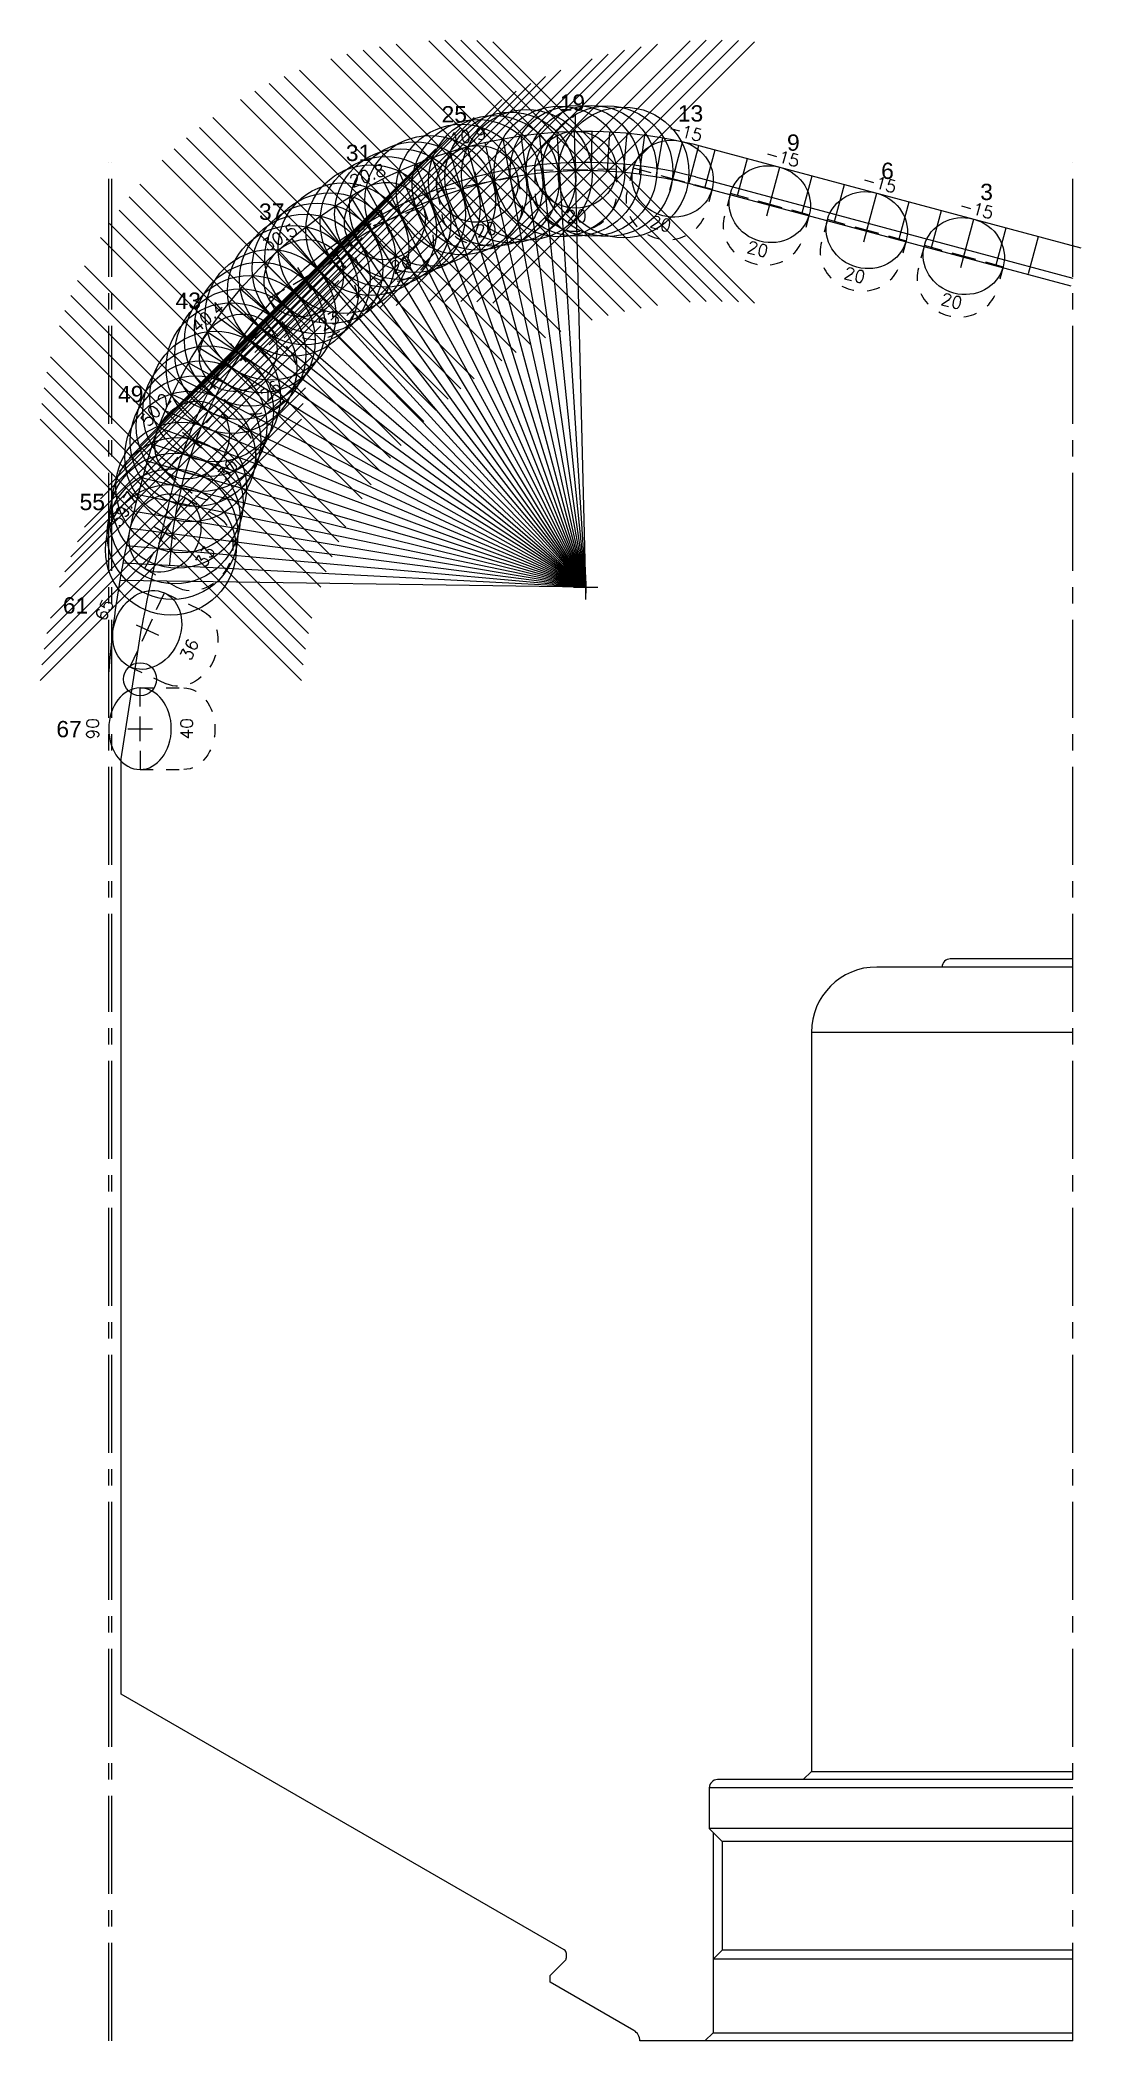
# Model space of a CAD drawing. Header units: inches. Extents: x 57 to 206, y -57 to 38.
# Drawn here: x 77.94 to 85.91, y 2.77 to 18.08 of the extents above; entities that cross this region are included whole.
import ezdxf
from ezdxf.enums import TextEntityAlignment as Align

# ---------------------------------------------------------------- set-up
doc = ezdxf.new("R2010")
doc.units = ezdxf.units.IN
doc.header["$MEASUREMENT"] = 0
doc.header["$PDMODE"] = 35
doc.linetypes.add('CENTER2', pattern=[1.125, 0.75, -0.125, 0.125, -0.125])
doc.linetypes.add('HIDDEN2', pattern=[0.1875, 0.125, -0.0625])
doc.layers.get('Defpoints').update_dxf_attribs({"color": 10})
doc.layers.add('Blade_3', color=7, linetype='Continuous', true_color=0x00cc00)
doc.layers.add('CLine', color=5, linetype='CENTER2')
doc.layers.add('Text', color=3, linetype='Continuous')
doc.styles.add('RomanS', font='romans')
doc.styles.get("Standard").update_dxf_attribs({"font": 'arial.ttf'})

msp = doc.modelspace()

# ---------------------------------------------------------------- texts
at = {"layer": 'Blade_3'}
for s, p in [('19', (81.91813, 17.53877)), ('25', (81.01477, 17.44955)), ('13', (82.82209, 17.45642)), ('9', (83.65729, 17.23312)), ('31', (80.28237, 17.15425)), ('6', (84.37741, 17.01699)), ('3', (85.13555, 16.85548)), ('37', (79.6177, 16.70441)), ('43', (78.97953, 16.02314)), ('49', (78.53928, 15.30863)), ('55', (78.24537, 14.48279)), ('61', (78.11715, 13.69121)), ('67', (78.06752, 12.74461))]:
    msp.add_text(s, height=0.125, dxfattribs=at).set_placement(p)

# ---------------------------------------------------------------- blocks, each defined once
blk = doc.blocks.new('CMark')
at = {"layer": 'CLine'}
for p, q in [((-0.094, 0), (0.094, 0)), ((0, 0.094), (0, -0.094))]:
    blk.add_line(p, q, dxfattribs=at)
blk = doc.blocks.new('1613@20')
for p, q in [((-0.17, 0), (-0.312, 0)), ((0.171, 0), (0.312, 0))]:
    blk.add_line(p, q)
at = {"color": 8, "linetype": 'HIDDEN2', "ltscale": 0.5}
blk.add_line((-0.312, 0), (-0.312, -0.178), dxfattribs=at)
at = {"color": 8, "linetype": 'HIDDEN2', "ltscale": 0.5, "flags": 128}
blk.add_lwpolyline([(0.312, 0), (0.312, -0.178)], dxfattribs=at)
blk.add_ellipse((0, 0), major_axis=(-0.312, 0), ratio=0.939693, start_param=-3.141592653589793, end_param=3.141592653589793)
at = {"color": 8, "linetype": 'HIDDEN2', "ltscale": 0.5}
blk.add_ellipse((0, -0.178), major_axis=(-0.312, 0), ratio=0.939693, start_param=0, end_param=3.141593, dxfattribs=at)
blk.add_blockref('CMark', (0, 0))
at = {"style": 'RomanS'}
blk.add_text('20', height=0.094, dxfattribs=at).set_placement((0, -0.356), align=Align.MIDDLE_CENTER)
blk.add_attdef('ANG', text='', height=0.094, dxfattribs=at).set_placement((0, 0.298), align=Align.BOTTOM_CENTER)
blk = doc.blocks.new('1613@23')
for p, q in [((-0.17, 0), (-0.313, 0)), ((0.171, 0), (0.312, 0))]:
    blk.add_line(p, q)
at = {"color": 8, "linetype": 'HIDDEN2', "ltscale": 0.5}
blk.add_line((-0.313, 0), (-0.313, -0.203), dxfattribs=at)
at = {"color": 8, "linetype": 'HIDDEN2', "ltscale": 0.5, "flags": 128}
blk.add_lwpolyline([(0.312, 0), (0.312, -0.203)], dxfattribs=at)
blk.add_ellipse((0, 0), major_axis=(-0.312, 0), ratio=0.920512, start_param=3.141593, end_param=9.424778)
at = {"color": 8, "linetype": 'HIDDEN2', "ltscale": 0.5}
blk.add_ellipse((0, -0.203), major_axis=(-0.312, 0), ratio=0.920512, start_param=0, end_param=3.141593, dxfattribs=at)
blk.add_blockref('CMark', (0, 0))
at = {"style": 'RomanS'}
blk.add_text('23', height=0.094, dxfattribs=at).set_placement((-0.001, -0.379), align=Align.MIDDLE_CENTER)
blk.add_attdef('ANG', text='', height=0.094, dxfattribs=at).set_placement((0, 0.287), align=Align.BOTTOM_CENTER)
blk = doc.blocks.new('1613@26')
for p, q in [((-0.17, 0), (-0.313, 0)), ((0.171, 0), (0.312, 0))]:
    blk.add_line(p, q)
at = {"color": 8, "linetype": 'HIDDEN2', "ltscale": 0.5}
blk.add_line((-0.313, 0), (-0.313, -0.228), dxfattribs=at)
at = {"color": 8, "linetype": 'HIDDEN2', "ltscale": 0.5, "flags": 128}
blk.add_lwpolyline([(0.312, 0), (0.312, -0.228)], dxfattribs=at)
blk.add_ellipse((0, 0), major_axis=(-0.312, 0), ratio=0.898784, start_param=3.141593, end_param=9.424778)
at = {"color": 8, "linetype": 'HIDDEN2', "ltscale": 0.5}
blk.add_ellipse((0, -0.228), major_axis=(-0.312, 0), ratio=0.898784, start_param=0, end_param=3.141593, dxfattribs=at)
blk.add_blockref('CMark', (0, 0))
at = {"style": 'RomanS'}
blk.add_text('26', height=0.094, dxfattribs=at).set_placement((0, -0.381), align=Align.MIDDLE_CENTER)
blk.add_attdef('ANG', text='', height=0.094, dxfattribs=at).set_placement((0, 0.287), align=Align.BOTTOM_CENTER)
blk = doc.blocks.new('1613@30')
for p, q in [((-0.17, 0), (-0.312, 0)), ((0.171, 0), (0.312, 0))]:
    blk.add_line(p, q)
at = {"color": 8, "linetype": 'HIDDEN2', "ltscale": 0.5}
blk.add_line((-0.312, 0), (-0.312, -0.26), dxfattribs=at)
at = {"color": 8, "linetype": 'HIDDEN2', "ltscale": 0.5, "flags": 128}
blk.add_lwpolyline([(0.312, 0), (0.312, -0.26)], dxfattribs=at)
at = {"extrusion": (0, 0, -1)}
blk.add_ellipse((0, 0), major_axis=(-0.312, 0), ratio=0.866025, start_param=-3.141592653589793, end_param=3.141592653589793, dxfattribs=at)
at = {"color": 8, "linetype": 'HIDDEN2', "ltscale": 0.5, "extrusion": (0, 0, -1)}
blk.add_ellipse((0, -0.26), major_axis=(-0.312, 0), ratio=0.866025, start_param=3.068877, end_param=6.355901, dxfattribs=at)
blk.add_blockref('CMark', (0, 0))
at = {"style": 'RomanS'}
blk.add_text('30', height=0.094, dxfattribs=at).set_placement((0, -0.356), align=Align.MIDDLE_CENTER)
blk.add_attdef('ANG', text='', height=0.094, dxfattribs=at).set_placement((0, 0.287), align=Align.BOTTOM_CENTER)
blk = doc.blocks.new('1613@33')
for p, q in [((-0.17, 0), (-0.312, 0)), ((0.171, 0), (0.312, 0))]:
    blk.add_line(p, q)
at = {"color": 8, "linetype": 'HIDDEN2', "ltscale": 0.5}
blk.add_line((-0.312, 0), (-0.312, -0.283), dxfattribs=at)
at = {"color": 8, "linetype": 'HIDDEN2', "ltscale": 0.5, "flags": 128}
blk.add_lwpolyline([(0.312, 0), (0.312, -0.283)], dxfattribs=at)
at = {"extrusion": (0, 0, -1)}
blk.add_ellipse((0, 0), major_axis=(-0.312, 0), ratio=0.83872, start_param=3.141593, end_param=9.424778, dxfattribs=at)
at = {"color": 8, "linetype": 'HIDDEN2', "ltscale": 0.5, "extrusion": (0, 0, -1)}
blk.add_ellipse((0, -0.283), major_axis=(-0.312, 0), ratio=0.83872, start_param=3.141593, end_param=6.283185, dxfattribs=at)
blk.add_blockref('CMark', (0, 0))
at = {"style": 'RomanS'}
blk.add_text('33', height=0.094, dxfattribs=at).set_placement((0, -0.356), align=Align.MIDDLE_CENTER)
blk.add_attdef('ANG', text='', height=0.094, dxfattribs=at).set_placement((0, 0.287), align=Align.BOTTOM_CENTER)
blk = doc.blocks.new('1613@36')
for p, q in [((-0.17, 0), (-0.312, 0)), ((0.171, 0), (0.312, 0))]:
    blk.add_line(p, q)
at = {"color": 8, "linetype": 'HIDDEN2', "ltscale": 0.5}
blk.add_line((-0.312, 0), (-0.312, -0.306), dxfattribs=at)
at = {"color": 8, "linetype": 'HIDDEN2', "ltscale": 0.5, "flags": 128}
blk.add_lwpolyline([(0.312, 0), (0.312, -0.306)], dxfattribs=at)
at = {"extrusion": (0, 0, -1)}
blk.add_ellipse((0, 0), major_axis=(-0.312, 0), ratio=0.80896, start_param=3.141593, end_param=9.424778, dxfattribs=at)
at = {"color": 8, "linetype": 'HIDDEN2', "ltscale": 0.5, "extrusion": (0, 0, -1)}
blk.add_ellipse((0, -0.306), major_axis=(-0.312, 0), ratio=0.80896, start_param=3.141593, end_param=6.283185, dxfattribs=at)
blk.add_blockref('CMark', (0, 0))
at = {"style": 'RomanS'}
blk.add_text('36', height=0.094, dxfattribs=at).set_placement((0, -0.356), align=Align.MIDDLE_CENTER)
blk.add_attdef('ANG', text='', height=0.094, dxfattribs=at).set_placement((0, 0.287), align=Align.BOTTOM_CENTER)
blk = doc.blocks.new('1613@40')
for p, q in [((-0.17, 0), (-0.312, 0)), ((0.171, 0), (0.312, 0))]:
    blk.add_line(p, q)
at = {"color": 8, "linetype": 'HIDDEN2', "ltscale": 0.5}
blk.add_line((-0.312, 0), (-0.312, -0.334), dxfattribs=at)
at = {"color": 8, "linetype": 'HIDDEN2', "ltscale": 0.5, "flags": 128}
blk.add_lwpolyline([(0.312, 0), (0.312, -0.334)], dxfattribs=at)
at = {"extrusion": (0, 0, -1)}
blk.add_ellipse((0, 0), major_axis=(-0.312, 0), ratio=0.76608, start_param=3.141593, end_param=9.424778, dxfattribs=at)
at = {"color": 8, "linetype": 'HIDDEN2', "ltscale": 0.5, "extrusion": (0, 0, -1)}
blk.add_ellipse((0, -0.334), major_axis=(-0.312, 0), ratio=0.76608, start_param=3.141593, end_param=6.283185, dxfattribs=at)
blk.add_blockref('CMark', (0, 0))
at = {"style": 'RomanS'}
blk.add_text('40', height=0.094, dxfattribs=at).set_placement((0, -0.356), align=Align.MIDDLE_CENTER)
blk.add_attdef('ANG', text='', height=0.094, dxfattribs=at).set_placement((0, 0.287), align=Align.BOTTOM_CENTER)

# ---------------------------------------------------------------- linework, layer by layer
for p, q in [((82.11725, 13.89316), (81.48582, 17.32495)), ((82.11725, 13.89316), (81.62447, 17.34758)), ((82.11725, 13.89316), (81.76392, 17.36462)), ((82.11725, 13.89316), (81.89784, 17.37565)), ((82.11725, 13.89316), (82.03208, 17.38152)), ((82.1622, 17.08034), (82.16646, 17.38221)), ((82.28488, 17.07624), (82.30076, 17.37773)), ((82.40731, 17.06743), (82.43479, 17.36808)), ((82.52932, 17.05391), (82.56835, 17.35327)), ((82.65551, 17.03448), (82.70656, 17.33243)), ((82.78384, 17.02302), (82.85984, 17.30667)), ((82.11725, 13.89316), (80.94367, 17.17928)), ((82.11725, 13.89316), (81.0769, 17.22386)), ((82.11725, 13.89316), (81.21181, 17.26304)), ((82.11725, 13.89316), (81.34819, 17.29675)), ((82.90749, 16.98989), (82.98349, 17.27354)), ((83.03114, 16.95676), (83.10714, 17.24041)), ((83.27843, 16.8905), (83.35444, 17.17414)), ((82.11725, 13.89316), (80.56213, 17.01686)), ((82.11725, 13.89316), (80.68713, 17.07603)), ((82.11725, 13.89316), (80.81438, 17.1302)), ((82.52932, 17.05391), (82.7817, 17.01506)), ((82.95841, 17.03241), (85.84418, 16.25917)), ((83.52573, 16.82423), (83.60173, 17.10788)), ((83.77303, 16.75797), (83.84903, 17.04162)), ((82.11725, 13.89316), (80.31966, 16.8839)), ((82.11725, 13.89316), (80.43958, 16.95278)), ((82.94223, 16.97204), (85.828, 16.1988)), ((84.02033, 16.69171), (84.09633, 16.97535)), ((84.26763, 16.62544), (84.34363, 16.90909)), ((82.11725, 13.89316), (80.08847, 16.73216)), ((82.11725, 13.89316), (80.20256, 16.81032)), ((84.51492, 16.55918), (84.59093, 16.84283)), ((84.76222, 16.49292), (84.83822, 16.77656)), ((85.00952, 16.42665), (85.08552, 16.7103)), ((82.11725, 13.89316), (79.87002, 16.56259)), ((82.11725, 13.89316), (79.97756, 16.64954)), ((85.25682, 16.36039), (85.33282, 16.64404)), ((85.50412, 16.29413), (85.58012, 16.57777)), ((82.11725, 13.89316), (79.76601, 16.47145)), ((82.11725, 13.89316), (79.56922, 16.27716)), ((82.11725, 13.89316), (79.66569, 16.37625)), ((82.11725, 13.89316), (79.47675, 16.17432)), ((82.11725, 13.89316), (79.3044, 15.95806)), ((82.11725, 13.89316), (79.38844, 16.0679)), ((82.11725, 13.89316), (79.22479, 15.84497)), ((82.11725, 13.89316), (79.14972, 15.72883)), ((82.11725, 13.89316), (79.01451, 15.48969)), ((82.11725, 13.89316), (79.07931, 15.6098)), ((82.11725, 13.89316), (78.95445, 15.36714)), ((82.11725, 13.89316), (78.89923, 15.24234)), ((82.11725, 13.89316), (78.84894, 15.11547)), ((82.11725, 13.89316), (78.76341, 14.85633)), ((82.11725, 13.89316), (78.80364, 14.98674)), ((82.11725, 13.89316), (78.72824, 14.72871)), ((82.11725, 13.89316), (78.69422, 14.60057)), ((82.11725, 13.89316), (78.66228, 14.47152)), ((82.11725, 13.89316), (78.63231, 14.34101)), ((82.11725, 13.89316), (78.60459, 14.21014)), ((82.11725, 13.89316), (78.55537, 13.94435)), ((82.11725, 13.89316), (78.57894, 14.07797)), ((82.11725, 13.94016), (82.11725, 13.84616)), ((82.07025, 13.89316), (82.16425, 13.89316)), ((78.56293, 12.58066), (78.71918, 13.58066)), ((78.56293, 5.42225), (78.56293, 12.58066)), ((85.84418, 11.04916), (84.90668, 11.04916)), ((84.84418, 10.98666), (84.34418, 10.98666)), ((85.84418, 10.98666), (84.84418, 10.98666)), ((85.84418, 10.48666), (83.84418, 10.48666)), ((83.84418, 10.48666), (83.84418, 4.83066)), ((81.95355, 3.46468), (78.56293, 5.42225)), ((83.78168, 4.76816), (83.12543, 4.76816)), ((83.84418, 4.83066), (83.78168, 4.76816)), ((85.84418, 4.76816), (83.78168, 4.76816)), ((83.84418, 4.83066), (85.84418, 4.83066)), ((85.84418, 4.70566), (83.06293, 4.70566)), ((83.06293, 4.70566), (83.06293, 4.39316)), ((85.84418, 4.39316), (83.06293, 4.39316)), ((83.06293, 4.39316), (83.16183, 4.29426)), ((83.09418, 3.39566), (83.09418, 4.36191)), ((85.84418, 4.29426), (83.16183, 4.29426)), ((83.16183, 4.29426), (83.16183, 3.46331)), ((81.84418, 3.26816), (81.96003, 3.384)), ((81.96918, 3.4061), (81.96918, 3.43761)), ((83.16183, 3.46331), (83.09168, 3.39316)), ((85.84418, 3.39316), (83.09168, 3.39316)), ((83.09168, 3.39316), (83.09168, 2.83066)), ((85.84418, 3.46331), (83.16183, 3.46331)), ((81.84418, 3.21921), (81.84418, 3.26816)), ((82.4848, 2.84935), (81.84418, 3.21921)), ((83.02918, 2.76816), (82.53168, 2.76816)), ((83.09168, 2.83066), (83.02918, 2.76816)), ((85.84418, 2.76816), (83.02918, 2.76816)), ((83.09168, 2.83066), (85.84418, 2.83066))]:
    msp.add_line(p, q)
msp.add_circle((78.7084, 13.18914), 0.12616)
for centre, radius, start, end in [((82.11725, 13.89316), 3.25, 75, 165.341329), ((82.11725, 13.89316), 3.1875, 95.811672, 109.653182), ((82.11725, 13.89316), 3.1875, 82.572221, 95.811672), ((82.11725, 13.89316), 3.1875, 75, 79.005824), ((82.11725, 13.89316), 3.1875, 109.653182, 123.278991), ((82.11725, 13.89316), 3.1875, 123.278991, 136.904799), ((82.11725, 13.89316), 3.1875, 136.904799, 150.530607), ((82.11725, 13.89316), 3.1875, 150.530607, 163.976664), ((94.69411, 10.60337), 16.25, 165.341329, 169.442782), ((82.11725, 13.89316), 3.1875, 163.976664, 177.01007), ((84.90668, 10.98666), 0.0625, 90, 180), ((84.34418, 10.48666), 0.5, 90, 180), ((83.12543, 4.70566), 0.0625, 90, 180), ((81.93793, 3.43761), 0.03125, 0, 60), ((81.93793, 3.4061), 0.03125, 315, 0), ((82.43793, 2.76816), 0.09375, 0, 60)]:
    msp.add_arc(centre, radius, start, end)
for p in [(81.91682, 17.07435), (82.03945, 17.07971), (82.1622, 17.08034), (82.28488, 17.07624), (81.16691, 16.93569), (81.29015, 16.97148), (81.41473, 17.00227), (81.54045, 17.02803), (81.6671, 17.04871), (82.40731, 17.06743), (80.81087, 16.80065), (80.9271, 16.85013), (80.47518, 16.62515), (80.58473, 16.68807), (80.69668, 16.7466), (80.264, 16.48653), (80.06445, 16.33163), (80.16269, 16.41106), (79.8778, 16.16142), (79.96944, 16.24837), (79.62453, 15.87974), (79.70521, 15.97695), (79.54777, 15.7794), (79.40647, 15.57001), (79.47504, 15.67611), (79.2281, 15.23961), (79.28296, 15.35156), (79.17765, 15.12561), (79.13171, 15.00972), (79.09033, 14.89212), (79.02242, 14.65618), (78.99571, 14.53826), (78.97349, 14.41942), (78.94265, 14.17963), (78.9558, 14.29982)]:
    msp.add_point(p)
at = {"layer": 'CLine'}
for p, q in [((78.46918, 2.76816), (78.46918, 17.14316)), ((78.49168, 2.76816), (78.49168, 17.14316)), ((85.84418, 2.76816), (85.84418, 17.14316))]:
    msp.add_line(p, q, dxfattribs=at)
at = {"layer": 'Defpoints'}
msp.add_lwpolyline([(78.46918, 13.23253, -0.04981731), (78.74143, 14.77618, -0.4159595), (83.02037, 17.26366), (85.90614, 16.49042)], format="xyb", dxfattribs=at)
at = {"layer": 'Text'}
for p in [(82.03945, 17.07971), (82.28488, 17.07624), (81.29015, 16.97148), (81.54045, 17.02803), (80.81087, 16.80065), (80.58473, 16.68807), (80.16269, 16.41106), (79.96944, 16.24837), (79.62453, 15.87974), (79.47504, 15.67611), (79.2281, 15.23961), (79.13171, 15.00972)]:
    msp.add_point(p, dxfattribs=at)

# ---------------------------------------------------------------- block references
at = {"rotation": 90}
msp.add_blockref('CMark', (82.11725, 13.89316), dxfattribs=at)
at = {"layer": 'Blade_3'}
for name, p, rotation, values in [('1613@20', (82.03925, 17.08795), 1, {'ANG': '1'}), ('1613@20', (81.28803, 16.97935), 10.9, {'ANG': '10.9'}), ('1613@20', (82.78281, 17.0192), 345, {'ANG': '-15'}), ('1613@20', (83.52573, 16.82423), 345, {'ANG': '-15'}), ('1613@20', (80.58092, 16.69501), 20.8, {'ANG': '20.8'}), ('1613@20', (84.26763, 16.62544), 345, {'ANG': '-15'}), ('1613@20', (85.00952, 16.42665), 345, {'ANG': '-15'}), ('1613@23', (79.96047, 16.25821), 30.5, {'ANG': '30.5'}), ('1613@26', (79.45924, 15.68677), 40.4, {'ANG': '40.4'}), ('1613@30', (79.10596, 15.01935), 50.2, {'ANG': '50.2'}), ('1613@33', (78.89835, 14.30682), 59.7, {'ANG': '59.7'}), ('1613@36', (78.76254, 13.56638), 65, {'ANG': '65'}), ('1613@40', (78.70803, 12.80987), 90, {'ANG': '90'})]:
    msp.add_blockref(name, p, dxfattribs=dict(at, rotation=rotation)).add_auto_attribs(values)

msp.set_redraw_order([(e.dxf.handle, doc.entitydb.next_handle()) for e in msp.query("TEXT MTEXT ATTDEF DIMENSION ARC_DIMENSION")])  # texts and dimensions are drawn at this point

doc.saveas('drawing.dxf')
